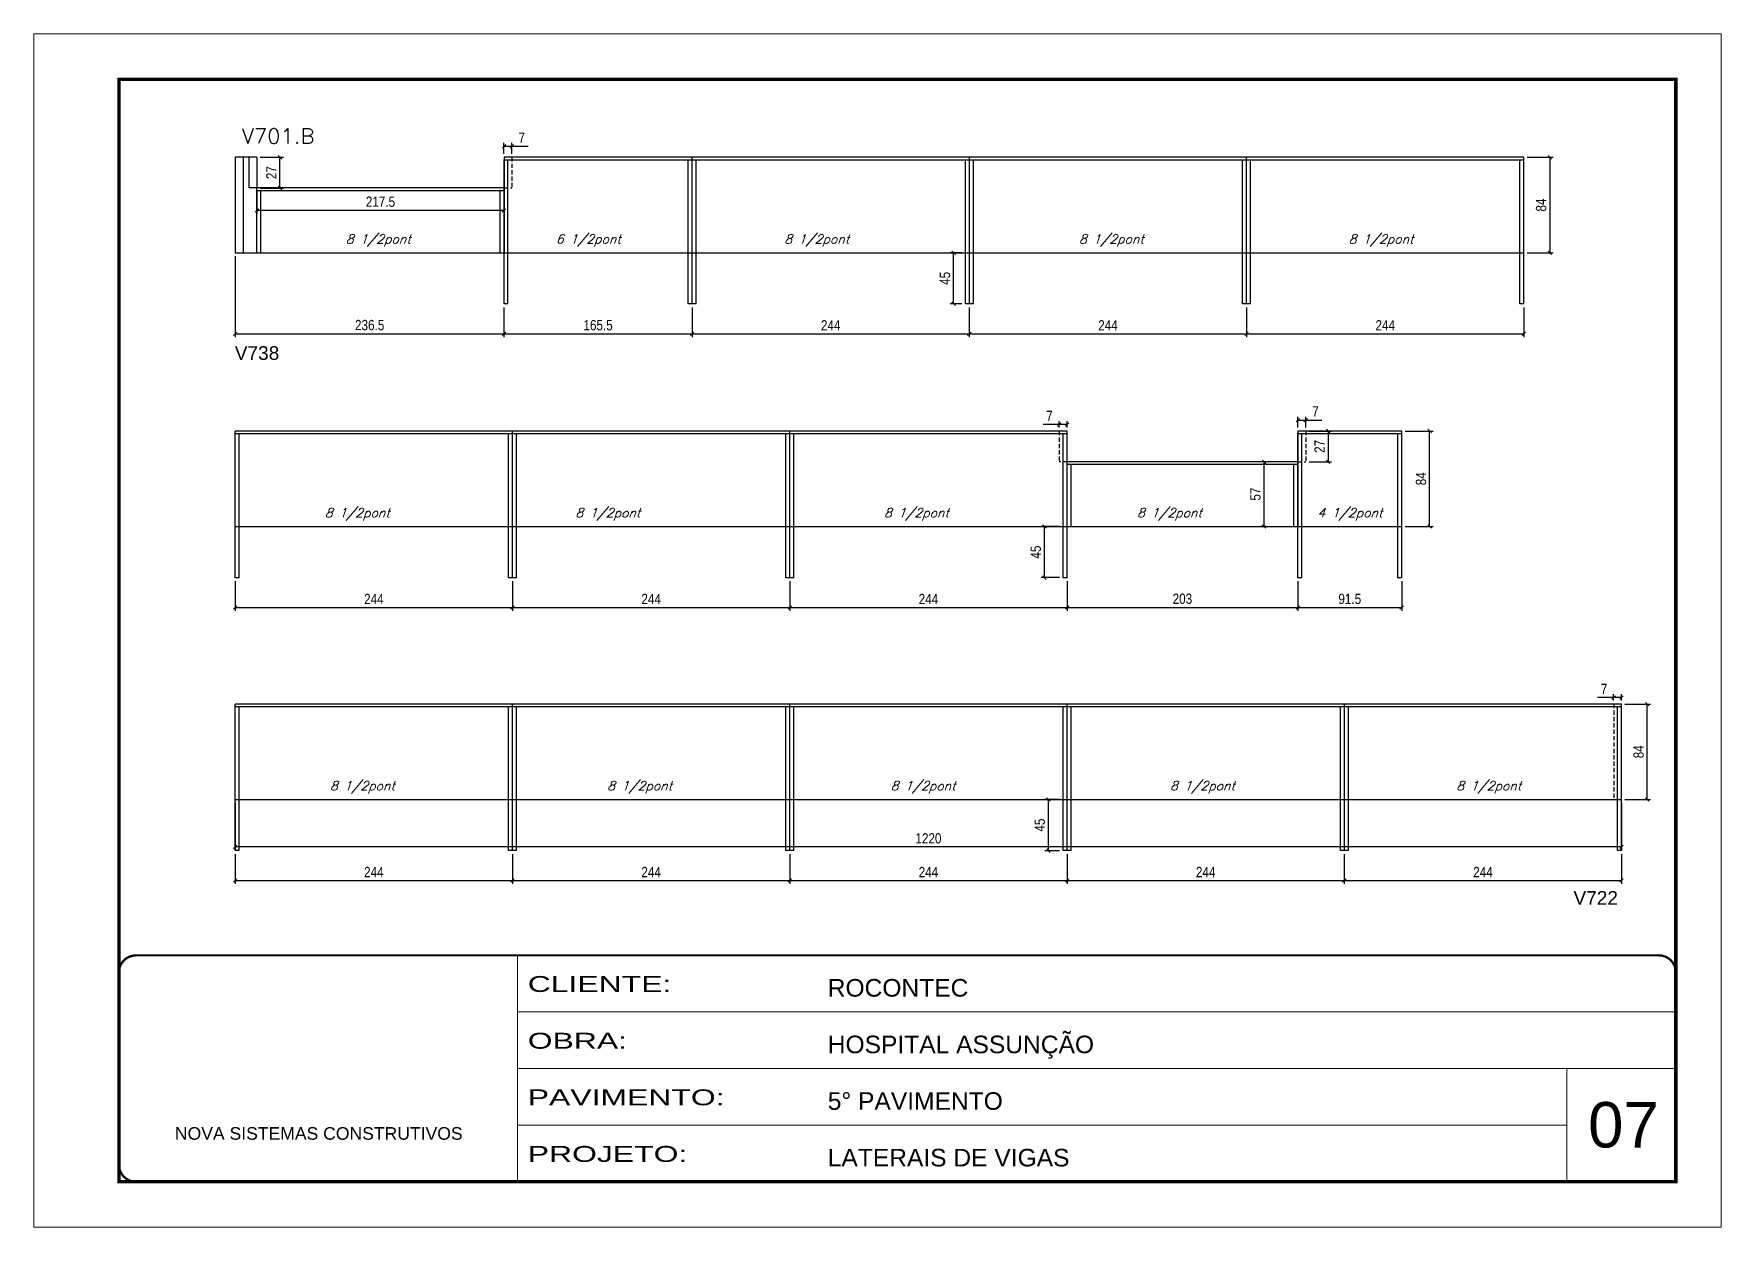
# Model space of a CAD drawing. Extents: x -20960 to -5926, y -2106 to 21915.
# Drawn here: x -9023 to -7538, y 19717 to 20767 of the extents above; entities that cross this region are included whole.
import ezdxf

# ---------------------------------------------------------------- set-up
doc = ezdxf.new("R2010")
doc.units = 0
for name, pattern in [('CONTINUO', [0]), ('DASHED', [0.75, 0.5, -0.25]), ('HIDDEN', [0.375, 0.25, -0.125])]:
    doc.linetypes.add(name, pattern=pattern)
for name, color, linetype in [('5', 5, 'Continuous'), ('COTA', 241, 'Continuous'), ('Painéis', 200, 'Continuous'), ('SARR_2.2x7', 40, 'Continuous'), ('SARR_3.5x7', 81, 'Continuous'), ('texto', 7, 'Continuous')]:
    doc.layers.add(name, color=color, linetype=linetype)
for name, color, linetype, lineweight in [('CARIMBO', 255, 'Continuous', 9), ('Folhas', 255, 'Continuous', 9), ('SARRAFO DE PRESSAO', 251, 'DASHED', 9), ('Texto Seção', 7, 'Continuous', 15)]:
    doc.layers.add(name, color=color, linetype=linetype, lineweight=lineweight)
doc.styles.add('ARIAL', font='arial.ttf')
doc.styles.add('COTA TECNICA-50', font='techl___.ttf', dxfattribs={"height": 9})
doc.styles.add('REGUA-120', font='ROMANS.shx', dxfattribs={"height": 15})
doc.styles.add('Romans', font='romans.shx')
doc.styles.get("Standard").update_dxf_attribs({"font": 'arial.ttf'})
doc.styles.add('Tecnologia', font='')
doc.styles.get('Tecnologia').set_extended_font_data('Forgotten Futurist')
doc.dimstyles.new('COTA PAINEL-50', dxfattribs={"dimtxt": 9, "dimasz": 3, "dimexe": 3, "dimexo": 3, "dimgap": 3, "dimtad": 1, "dimdec": 1, "dimzin": 12, "dimdsep": 46, "dimtxsty": 'COTA TECNICA-50', "dimblk1": 'OBLIQUE', "dimblk2": 'OBLIQUE', "dimsah": 1, "dimcen": 0.9, "dimclrd": 4, "dimclre": 4, "dimclrt": 240, "dimadec": 1, "dimazin": 3, "dimtfac": 1, "dimtdec": 1, "dimtmove": 0, "dimatfit": 3, "dimfxl": 1, "dimtolj": 1, "dimtzin": 12, "dimarcsym": 0})

msp = doc.modelspace()

# ---------------------------------------------------------------- texts
at = {"layer": '5', "linetype": 'Continuous'}
for s, p in [('V738', (-8846.57, 20479.91)), ('V722', (-7668.53, 20000.59))]:
    msp.add_text(s, height=12, rotation=0.00004, dxfattribs=at).set_placement(p)
at = {"layer": 'CARIMBO', "style": 'ARIAL'}
msp.add_text('07', height=40, dxfattribs=at).set_placement((-7655.64, 19786.96))
at = {"layer": 'texto', "color": 2, "char_height": 8, "attachment_point": 5, "style": 'Romans'}
for s, insert in [('{\\Q19;\\C256;8 1/2pont}', (-8720.29, 20584.89)), ('{\\Q19;\\C256;6 1/2pont}', (-8535.47, 20584.89)), ('{\\Q19;\\C256;8 1/2pont}', (-8334.47, 20584.89)), ('{\\Q19;\\C256;8 1/2pont}', (-8075.18, 20584.89)), ('{\\Q19;\\C256;8 1/2pont}', (-7837.88, 20584.89)), ('{\\Q19;\\C256;8 1/2pont}', (-8738.77, 20344.07)), ('{\\Q19;\\C256;8 1/2pont}', (-8518.24, 20344.07)), ('{\\Q19;\\C256;8 1/2pont}', (-8246.72, 20344.07)), ('{\\Q19;\\C256;8 1/2pont}', (-8024.06, 20344.07)), ('{\\Q19;\\C256;4 1/2pont}', (-7865.23, 20344.07)), ('{\\Q19;\\C256;8 1/2pont}', (-8734.29, 20103.89)), ('{\\Q19;\\C256;8 1/2pont}', (-8490.31, 20103.89)), ('{\\Q19;\\C256;8 1/2pont}', (-8240.85, 20103.89)), ('{\\Q19;\\C256;8 1/2pont}', (-7994.99, 20103.89)), ('{\\Q19;\\C256;8 1/2pont}', (-7743.09, 20103.89))]:
    msp.add_mtext(s, dxfattribs=dict(at, insert=insert))
at = {"layer": 'Texto Seção', "style": 'REGUA-120', "width": 1.05}
msp.add_text('V701.B', height=13, dxfattribs=at).set_placement((-8840.34, 20670.34))

# ---------------------------------------------------------------- blocks, each defined once
blk = doc.blocks.new('9999999999')
at = {"color": 30, "linetype": 'CONTINUO'}
for p, q in [((98564.6, 34230.2), (98564.6, 34429.4)), ((98564.6, 34379.6), (99584, 34379.6)), ((98564.6, 34329.8), (99488, 34329.8)), ((99584, 34329.8), (99488, 34329.8)), ((99488, 34329.8), (99488, 34230.2)), ((98564.6, 34280), (99488, 34280))]:
    blk.add_line(p, q, dxfattribs=at)
at = {"color": 30, "linetype": 'CONTINUO', "const_width": 2}
blk.add_lwpolyline([(99584, 34230.2), (99584, 34414.4, 0.414214), (99569, 34429.4), (98229, 34429.4, 0.414214), (98214, 34414.4), (98214, 34245.2, 0.414214), (98229, 34230.2), (99584, 34230.2)], format="xyb", dxfattribs=at)
at = {"layer": 'Folhas'}
blk.add_lwpolyline([(98139, 34190.2), (99624, 34190.2), (99624, 35240.2), (98139, 35240.2)], close=True, dxfattribs=at)
at = {"layer": 'Folhas', "color": 30, "const_width": 3}
blk.add_lwpolyline([(98214, 34230.2), (99584, 34230.2), (99584, 35200.2), (98214, 35200.2)], close=True, dxfattribs=at)
at = {"color": 7, "linetype": 'Continuous', "ltscale": 5, "style": 'ARIAL'}
for s, height, p in [('ROCONTEC', 15.48, (98837.7, 34393.1)), ('HOSPITAL ASSUNÇÃO', 15.483, (98837.7, 34343.3)), ('5° PAVIMENTO', 15.483, (98837.7, 34293.5)), ('NOVA SISTEMAS CONSTRUTIVOS', 11.059, (98263.2, 34267.2)), ('LATERAIS DE VIGAS', 15.483, (98837.7, 34243.7))]:
    blk.add_text(s, height=height, dxfattribs=at).set_placement(p)
at = {"layer": 'Folhas', "color": 7, "style": 'Tecnologia', "width": 1.5}
for s, p in [('CLIENTE:', (98573.7, 34397.2)), ('OBRA:', (98573.7, 34347.3)), ('PAVIMENTO:', (98573.7, 34297.5)), ('PROJETO:', (98573.7, 34247.7))]:
    blk.add_text(s, height=14, dxfattribs=at).set_placement(p)
blk = doc.blocks.new('_Oblique')
at = {"color": 0, "linetype": 'ByBlock', "lineweight": -2}
blk.add_line((-0.5, -0.5), (0.5, 0.5), dxfattribs=at)
blk = doc.blocks.new('*D34')
at = {"layer": 'COTA', "color": 4, "lineweight": -2, "transparency": 16777216}
for p, q in [((-8609.7, 20661.1), (-8609.7, 20670.8)), ((-8609.7, 20667.8), (-8602.7, 20667.8)), ((-8602.7, 20661.1), (-8602.7, 20670.8)), ((-8602.7, 20667.8), (-8588.5, 20667.8))]:
    blk.add_line(p, q, dxfattribs=at)
at = {"layer": 'Defpoints', "color": 0, "transparency": 16777216}
for p in [(-8609.7, 20658.1), (-8602.7, 20667.8), (-8602.7, 20658.1)]:
    blk.add_point(p, dxfattribs=at)
at = {"layer": 'COTA', "color": 4, "lineweight": -2, "transparency": 16777216, "xscale": 3, "yscale": 3, "zscale": 3, "rotation": 180}
blk.add_blockref('_Oblique', (-8609.7, 20667.8), dxfattribs=at)
at = {"layer": 'COTA', "color": 4, "lineweight": -2, "transparency": 16777216, "xscale": 3, "yscale": 3, "zscale": 3}
blk.add_blockref('_Oblique', (-8602.7, 20667.8), dxfattribs=at)
at = {"layer": 'COTA', "color": 240, "transparency": 16777216, "insert": (-8594.1, 20675.3), "char_height": 9, "attachment_point": 5, "style": 'COTA TECNICA-50'}
blk.add_mtext('\\A1;7', dxfattribs=at)
blk = doc.blocks.new('*D35')
at = {"layer": 'COTA', "color": 4, "lineweight": -2, "transparency": 16777216}
for p, q in [((-8846.2, 20571.1), (-8846.2, 20499.8)), ((-8609.7, 20526.1), (-8609.7, 20499.8)), ((-8846.2, 20502.8), (-8609.7, 20502.8))]:
    blk.add_line(p, q, dxfattribs=at)
at = {"layer": 'Defpoints', "color": 0, "transparency": 16777216}
for p in [(-8846.2, 20574.1), (-8609.7, 20529.1), (-8609.7, 20502.8)]:
    blk.add_point(p, dxfattribs=at)
at = {"layer": 'COTA', "color": 4, "lineweight": -2, "transparency": 16777216, "xscale": 3, "yscale": 3, "zscale": 3, "rotation": 180}
blk.add_blockref('_Oblique', (-8846.2, 20502.8), dxfattribs=at)
at = {"layer": 'COTA', "color": 4, "lineweight": -2, "transparency": 16777216, "xscale": 3, "yscale": 3, "zscale": 3}
blk.add_blockref('_Oblique', (-8609.7, 20502.8), dxfattribs=at)
at = {"layer": 'COTA', "color": 240, "transparency": 16777216, "insert": (-8727.9, 20510.5), "char_height": 9, "attachment_point": 5, "style": 'COTA TECNICA-50'}
blk.add_mtext('\\A1;236.5', dxfattribs=at)
blk = doc.blocks.new('*D36')
at = {"layer": 'COTA', "color": 4, "lineweight": -2, "transparency": 16777216}
for p, q in [((-8609.7, 20526.1), (-8609.7, 20499.8)), ((-8444.2, 20526.1), (-8444.2, 20499.8)), ((-8609.7, 20502.8), (-8444.2, 20502.8))]:
    blk.add_line(p, q, dxfattribs=at)
at = {"layer": 'Defpoints', "color": 0, "transparency": 16777216}
for p in [(-8609.7, 20529.1), (-8444.2, 20529.1), (-8444.2, 20502.8)]:
    blk.add_point(p, dxfattribs=at)
at = {"layer": 'COTA', "color": 4, "lineweight": -2, "transparency": 16777216, "xscale": 3, "yscale": 3, "zscale": 3, "rotation": 180}
blk.add_blockref('_Oblique', (-8609.7, 20502.8), dxfattribs=at)
at = {"layer": 'COTA', "color": 4, "lineweight": -2, "transparency": 16777216, "xscale": 3, "yscale": 3, "zscale": 3}
blk.add_blockref('_Oblique', (-8444.2, 20502.8), dxfattribs=at)
at = {"layer": 'COTA', "color": 240, "transparency": 16777216, "insert": (-8526.9, 20510.4), "char_height": 9, "attachment_point": 5, "style": 'COTA TECNICA-50'}
blk.add_mtext('\\A1;165.5', dxfattribs=at)
blk = doc.blocks.new('*D37')
at = {"layer": 'COTA', "color": 4, "lineweight": -2, "transparency": 16777216}
for p, q in [((-8444.2, 20526.1), (-8444.2, 20499.8)), ((-8200.2, 20526.1), (-8200.2, 20499.8)), ((-8444.2, 20502.8), (-8200.2, 20502.8))]:
    blk.add_line(p, q, dxfattribs=at)
at = {"layer": 'Defpoints', "color": 0, "transparency": 16777216}
for p in [(-8444.2, 20529.1), (-8200.2, 20529.1), (-8200.2, 20502.8)]:
    blk.add_point(p, dxfattribs=at)
at = {"layer": 'COTA', "color": 4, "lineweight": -2, "transparency": 16777216, "xscale": 3, "yscale": 3, "zscale": 3, "rotation": 180}
blk.add_blockref('_Oblique', (-8444.2, 20502.8), dxfattribs=at)
at = {"layer": 'COTA', "color": 4, "lineweight": -2, "transparency": 16777216, "xscale": 3, "yscale": 3, "zscale": 3}
blk.add_blockref('_Oblique', (-8200.2, 20502.8), dxfattribs=at)
at = {"layer": 'COTA', "color": 240, "transparency": 16777216, "insert": (-8322.2, 20510.3), "char_height": 9, "attachment_point": 5, "style": 'COTA TECNICA-50'}
blk.add_mtext('\\A1;244', dxfattribs=at)
blk = doc.blocks.new('*D38')
at = {"layer": 'COTA', "color": 4, "lineweight": -2, "transparency": 16777216}
for p, q in [((-8200.2, 20526.1), (-8200.2, 20499.8)), ((-7956.2, 20526.1), (-7956.2, 20499.8)), ((-8200.2, 20502.8), (-7956.2, 20502.8))]:
    blk.add_line(p, q, dxfattribs=at)
at = {"layer": 'Defpoints', "color": 0, "transparency": 16777216}
for p in [(-8200.2, 20529.1), (-7956.2, 20529.1), (-7956.2, 20502.8)]:
    blk.add_point(p, dxfattribs=at)
at = {"layer": 'COTA', "color": 4, "lineweight": -2, "transparency": 16777216, "xscale": 3, "yscale": 3, "zscale": 3, "rotation": 180}
blk.add_blockref('_Oblique', (-8200.2, 20502.8), dxfattribs=at)
at = {"layer": 'COTA', "color": 4, "lineweight": -2, "transparency": 16777216, "xscale": 3, "yscale": 3, "zscale": 3}
blk.add_blockref('_Oblique', (-7956.2, 20502.8), dxfattribs=at)
at = {"layer": 'COTA', "color": 240, "transparency": 16777216, "insert": (-8078.2, 20510.3), "char_height": 9, "attachment_point": 5, "style": 'COTA TECNICA-50'}
blk.add_mtext('\\A1;244', dxfattribs=at)
blk = doc.blocks.new('*D39')
at = {"layer": 'COTA', "color": 4, "lineweight": -2, "transparency": 16777216}
for p, q in [((-7956.2, 20526.1), (-7956.2, 20499.8)), ((-7712.2, 20526.1), (-7712.2, 20499.8)), ((-7956.2, 20502.8), (-7712.2, 20502.8))]:
    blk.add_line(p, q, dxfattribs=at)
at = {"layer": 'Defpoints', "color": 0, "transparency": 16777216}
for p in [(-7956.2, 20529.1), (-7712.2, 20529.1), (-7712.2, 20502.8)]:
    blk.add_point(p, dxfattribs=at)
at = {"layer": 'COTA', "color": 4, "lineweight": -2, "transparency": 16777216, "xscale": 3, "yscale": 3, "zscale": 3, "rotation": 180}
blk.add_blockref('_Oblique', (-7956.2, 20502.8), dxfattribs=at)
at = {"layer": 'COTA', "color": 4, "lineweight": -2, "transparency": 16777216, "xscale": 3, "yscale": 3, "zscale": 3}
blk.add_blockref('_Oblique', (-7712.2, 20502.8), dxfattribs=at)
at = {"layer": 'COTA', "color": 240, "transparency": 16777216, "insert": (-7834.2, 20510.3), "char_height": 9, "attachment_point": 5, "style": 'COTA TECNICA-50'}
blk.add_mtext('\\A1;244', dxfattribs=at)
blk = doc.blocks.new('*D40')
at = {"layer": 'COTA', "color": 4, "lineweight": -2, "transparency": 16777216}
for p, q in [((-8121.2, 20423), (-8135.3, 20423)), ((-8121.2, 20420.3), (-8121.2, 20426)), ((-8114.2, 20423), (-8121.2, 20423)), ((-8114.2, 20420.3), (-8114.2, 20426))]:
    blk.add_line(p, q, dxfattribs=at)
at = {"layer": 'Defpoints', "color": 0, "transparency": 16777216}
for p in [(-8121.2, 20423), (-8121.2, 20417.3), (-8114.2, 20417.3)]:
    blk.add_point(p, dxfattribs=at)
at = {"layer": 'COTA', "color": 4, "lineweight": -2, "transparency": 16777216, "xscale": 3, "yscale": 3, "zscale": 3, "rotation": 180}
blk.add_blockref('_Oblique', (-8121.2, 20423), dxfattribs=at)
at = {"layer": 'COTA', "color": 4, "lineweight": -2, "transparency": 16777216, "xscale": 3, "yscale": 3, "zscale": 3}
blk.add_blockref('_Oblique', (-8114.2, 20423), dxfattribs=at)
at = {"layer": 'COTA', "color": 240, "transparency": 16777216, "insert": (-8129.7, 20430.6), "char_height": 9, "attachment_point": 5, "style": 'COTA TECNICA-50'}
blk.add_mtext('\\A1;7', dxfattribs=at)
blk = doc.blocks.new('*D41')
at = {"layer": 'COTA', "color": 4, "lineweight": -2, "transparency": 16777216}
for p, q in [((-7911.2, 20420.3), (-7911.2, 20429.9)), ((-7911.2, 20426.9), (-7904.2, 20426.9)), ((-7904.2, 20420.3), (-7904.2, 20429.9)), ((-7904.2, 20426.9), (-7890, 20426.9))]:
    blk.add_line(p, q, dxfattribs=at)
at = {"layer": 'Defpoints', "color": 0, "transparency": 16777216}
for p in [(-7904.2, 20426.9), (-7911.2, 20417.3), (-7904.2, 20417.3)]:
    blk.add_point(p, dxfattribs=at)
at = {"layer": 'COTA', "color": 4, "lineweight": -2, "transparency": 16777216, "xscale": 3, "yscale": 3, "zscale": 3, "rotation": 180}
blk.add_blockref('_Oblique', (-7911.2, 20426.9), dxfattribs=at)
at = {"layer": 'COTA', "color": 4, "lineweight": -2, "transparency": 16777216, "xscale": 3, "yscale": 3, "zscale": 3}
blk.add_blockref('_Oblique', (-7904.2, 20426.9), dxfattribs=at)
at = {"layer": 'COTA', "color": 240, "transparency": 16777216, "insert": (-7895.6, 20434.5), "char_height": 9, "attachment_point": 5, "style": 'COTA TECNICA-50'}
blk.add_mtext('\\A1;7', dxfattribs=at)
blk = doc.blocks.new('*D42')
at = {"layer": 'COTA', "color": 4, "lineweight": -2, "transparency": 16777216}
for p, q in [((-8846.2, 20285.3), (-8846.2, 20259)), ((-8602.2, 20285.3), (-8602.2, 20259)), ((-8846.2, 20262), (-8602.2, 20262))]:
    blk.add_line(p, q, dxfattribs=at)
at = {"layer": 'Defpoints', "color": 0, "transparency": 16777216}
for p in [(-8846.2, 20288.3), (-8602.2, 20288.3), (-8602.2, 20262)]:
    blk.add_point(p, dxfattribs=at)
at = {"layer": 'COTA', "color": 4, "lineweight": -2, "transparency": 16777216, "xscale": 3, "yscale": 3, "zscale": 3, "rotation": 180}
blk.add_blockref('_Oblique', (-8846.2, 20262), dxfattribs=at)
at = {"layer": 'COTA', "color": 4, "lineweight": -2, "transparency": 16777216, "xscale": 3, "yscale": 3, "zscale": 3}
blk.add_blockref('_Oblique', (-8602.2, 20262), dxfattribs=at)
at = {"layer": 'COTA', "color": 240, "transparency": 16777216, "insert": (-8724.2, 20269.5), "char_height": 9, "attachment_point": 5, "style": 'COTA TECNICA-50'}
blk.add_mtext('\\A1;244', dxfattribs=at)
blk = doc.blocks.new('*D43')
at = {"layer": 'COTA', "color": 4, "lineweight": -2, "transparency": 16777216}
for p, q in [((-8602.2, 20285.3), (-8602.2, 20259)), ((-8358.2, 20285.3), (-8358.2, 20259)), ((-8602.2, 20262), (-8358.2, 20262))]:
    blk.add_line(p, q, dxfattribs=at)
at = {"layer": 'Defpoints', "color": 0, "transparency": 16777216}
for p in [(-8602.2, 20288.3), (-8358.2, 20288.3), (-8358.2, 20262)]:
    blk.add_point(p, dxfattribs=at)
at = {"layer": 'COTA', "color": 4, "lineweight": -2, "transparency": 16777216, "xscale": 3, "yscale": 3, "zscale": 3, "rotation": 180}
blk.add_blockref('_Oblique', (-8602.2, 20262), dxfattribs=at)
at = {"layer": 'COTA', "color": 4, "lineweight": -2, "transparency": 16777216, "xscale": 3, "yscale": 3, "zscale": 3}
blk.add_blockref('_Oblique', (-8358.2, 20262), dxfattribs=at)
at = {"layer": 'COTA', "color": 240, "transparency": 16777216, "insert": (-8480.2, 20269.5), "char_height": 9, "attachment_point": 5, "style": 'COTA TECNICA-50'}
blk.add_mtext('\\A1;244', dxfattribs=at)
blk = doc.blocks.new('*D44')
at = {"layer": 'COTA', "color": 4, "lineweight": -2, "transparency": 16777216}
for p, q in [((-8358.2, 20285.3), (-8358.2, 20259)), ((-8114.2, 20285.3), (-8114.2, 20259)), ((-8358.2, 20262), (-8114.2, 20262))]:
    blk.add_line(p, q, dxfattribs=at)
at = {"layer": 'Defpoints', "color": 0, "transparency": 16777216}
for p in [(-8358.2, 20288.3), (-8114.2, 20288.3), (-8114.2, 20262)]:
    blk.add_point(p, dxfattribs=at)
at = {"layer": 'COTA', "color": 4, "lineweight": -2, "transparency": 16777216, "xscale": 3, "yscale": 3, "zscale": 3, "rotation": 180}
blk.add_blockref('_Oblique', (-8358.2, 20262), dxfattribs=at)
at = {"layer": 'COTA', "color": 4, "lineweight": -2, "transparency": 16777216, "xscale": 3, "yscale": 3, "zscale": 3}
blk.add_blockref('_Oblique', (-8114.2, 20262), dxfattribs=at)
at = {"layer": 'COTA', "color": 240, "transparency": 16777216, "insert": (-8236.2, 20269.5), "char_height": 9, "attachment_point": 5, "style": 'COTA TECNICA-50'}
blk.add_mtext('\\A1;244', dxfattribs=at)
blk = doc.blocks.new('*D57')
at = {"layer": 'COTA', "color": 4, "lineweight": -2, "transparency": 16777216}
for p, q in [((-8114.2, 20285.3), (-8114.2, 20259)), ((-7911.2, 20285.3), (-7911.2, 20259)), ((-8114.2, 20262), (-7911.2, 20262))]:
    blk.add_line(p, q, dxfattribs=at)
at = {"layer": 'Defpoints', "color": 0, "transparency": 16777216}
for p in [(-8114.2, 20288.3), (-7911.2, 20288.3), (-7911.2, 20262)]:
    blk.add_point(p, dxfattribs=at)
at = {"layer": 'COTA', "color": 4, "lineweight": -2, "transparency": 16777216, "xscale": 3, "yscale": 3, "zscale": 3, "rotation": 180}
blk.add_blockref('_Oblique', (-8114.2, 20262), dxfattribs=at)
at = {"layer": 'COTA', "color": 4, "lineweight": -2, "transparency": 16777216, "xscale": 3, "yscale": 3, "zscale": 3}
blk.add_blockref('_Oblique', (-7911.2, 20262), dxfattribs=at)
at = {"layer": 'COTA', "color": 240, "transparency": 16777216, "insert": (-8012.7, 20269.7), "char_height": 9, "attachment_point": 5, "style": 'COTA TECNICA-50'}
blk.add_mtext('\\A1;203', dxfattribs=at)
blk = doc.blocks.new('*D58')
at = {"layer": 'COTA', "color": 4, "lineweight": -2, "transparency": 16777216}
for p, q in [((-7911.2, 20285.3), (-7911.2, 20259)), ((-7819.7, 20285.3), (-7819.7, 20259)), ((-7911.2, 20262), (-7819.7, 20262))]:
    blk.add_line(p, q, dxfattribs=at)
at = {"layer": 'Defpoints', "color": 0, "transparency": 16777216}
for p in [(-7911.2, 20288.3), (-7819.7, 20288.3), (-7819.7, 20262)]:
    blk.add_point(p, dxfattribs=at)
at = {"layer": 'COTA', "color": 4, "lineweight": -2, "transparency": 16777216, "xscale": 3, "yscale": 3, "zscale": 3, "rotation": 180}
blk.add_blockref('_Oblique', (-7911.2, 20262), dxfattribs=at)
at = {"layer": 'COTA', "color": 4, "lineweight": -2, "transparency": 16777216, "xscale": 3, "yscale": 3, "zscale": 3}
blk.add_blockref('_Oblique', (-7819.7, 20262), dxfattribs=at)
at = {"layer": 'COTA', "color": 240, "transparency": 16777216, "insert": (-7865.4, 20269.6), "char_height": 9, "attachment_point": 5, "style": 'COTA TECNICA-50'}
blk.add_mtext('\\A1;91.5', dxfattribs=at)
blk = doc.blocks.new('*D51')
at = {"layer": 'COTA', "color": 4, "lineweight": -2, "transparency": 16777216}
for p, q in [((-7633.2, 20182.9), (-7647.3, 20182.9)), ((-7633.2, 20180.1), (-7633.2, 20185.9)), ((-7626.2, 20182.9), (-7633.2, 20182.9)), ((-7626.2, 20180.1), (-7626.2, 20185.9))]:
    blk.add_line(p, q, dxfattribs=at)
at = {"layer": 'Defpoints', "color": 0, "transparency": 16777216}
for p in [(-7633.2, 20182.9), (-7633.2, 20177.1), (-7626.2, 20177.1)]:
    blk.add_point(p, dxfattribs=at)
at = {"layer": 'COTA', "color": 4, "lineweight": -2, "transparency": 16777216, "xscale": 3, "yscale": 3, "zscale": 3, "rotation": 180}
blk.add_blockref('_Oblique', (-7633.2, 20182.9), dxfattribs=at)
at = {"layer": 'COTA', "color": 4, "lineweight": -2, "transparency": 16777216, "xscale": 3, "yscale": 3, "zscale": 3}
blk.add_blockref('_Oblique', (-7626.2, 20182.9), dxfattribs=at)
at = {"layer": 'COTA', "color": 240, "transparency": 16777216, "insert": (-7641.7, 20190.4), "char_height": 9, "attachment_point": 5, "style": 'COTA TECNICA-50'}
blk.add_mtext('\\A1;7', dxfattribs=at)
blk = doc.blocks.new('*D52')
at = {"layer": 'COTA', "color": 4, "lineweight": -2, "transparency": 16777216}
for p, q in [((-8846.2, 20045.1), (-8846.2, 20018.8)), ((-8602.2, 20045.1), (-8602.2, 20018.8)), ((-8846.2, 20021.8), (-8602.2, 20021.8))]:
    blk.add_line(p, q, dxfattribs=at)
at = {"layer": 'Defpoints', "color": 0, "transparency": 16777216}
for p in [(-8846.2, 20048.1), (-8602.2, 20048.1), (-8602.2, 20021.8)]:
    blk.add_point(p, dxfattribs=at)
at = {"layer": 'COTA', "color": 4, "lineweight": -2, "transparency": 16777216, "xscale": 3, "yscale": 3, "zscale": 3, "rotation": 180}
blk.add_blockref('_Oblique', (-8846.2, 20021.8), dxfattribs=at)
at = {"layer": 'COTA', "color": 4, "lineweight": -2, "transparency": 16777216, "xscale": 3, "yscale": 3, "zscale": 3}
blk.add_blockref('_Oblique', (-8602.2, 20021.8), dxfattribs=at)
at = {"layer": 'COTA', "color": 240, "transparency": 16777216, "insert": (-8724.2, 20029.3), "char_height": 9, "attachment_point": 5, "style": 'COTA TECNICA-50'}
blk.add_mtext('\\A1;244', dxfattribs=at)
blk = doc.blocks.new('*D53')
at = {"layer": 'COTA', "color": 4, "lineweight": -2, "transparency": 16777216}
for p, q in [((-8602.2, 20045.1), (-8602.2, 20018.8)), ((-8358.2, 20045.1), (-8358.2, 20018.8)), ((-8602.2, 20021.8), (-8358.2, 20021.8))]:
    blk.add_line(p, q, dxfattribs=at)
at = {"layer": 'Defpoints', "color": 0, "transparency": 16777216}
for p in [(-8602.2, 20048.1), (-8358.2, 20048.1), (-8358.2, 20021.8)]:
    blk.add_point(p, dxfattribs=at)
at = {"layer": 'COTA', "color": 4, "lineweight": -2, "transparency": 16777216, "xscale": 3, "yscale": 3, "zscale": 3, "rotation": 180}
blk.add_blockref('_Oblique', (-8602.2, 20021.8), dxfattribs=at)
at = {"layer": 'COTA', "color": 4, "lineweight": -2, "transparency": 16777216, "xscale": 3, "yscale": 3, "zscale": 3}
blk.add_blockref('_Oblique', (-8358.2, 20021.8), dxfattribs=at)
at = {"layer": 'COTA', "color": 240, "transparency": 16777216, "insert": (-8480.2, 20029.3), "char_height": 9, "attachment_point": 5, "style": 'COTA TECNICA-50'}
blk.add_mtext('\\A1;244', dxfattribs=at)
blk = doc.blocks.new('*D54')
at = {"layer": 'COTA', "color": 4, "lineweight": -2, "transparency": 16777216}
for p, q in [((-8358.2, 20045.1), (-8358.2, 20018.8)), ((-8114.2, 20045.1), (-8114.2, 20018.8)), ((-8358.2, 20021.8), (-8114.2, 20021.8))]:
    blk.add_line(p, q, dxfattribs=at)
at = {"layer": 'Defpoints', "color": 0, "transparency": 16777216}
for p in [(-8358.2, 20048.1), (-8114.2, 20048.1), (-8114.2, 20021.8)]:
    blk.add_point(p, dxfattribs=at)
at = {"layer": 'COTA', "color": 4, "lineweight": -2, "transparency": 16777216, "xscale": 3, "yscale": 3, "zscale": 3, "rotation": 180}
blk.add_blockref('_Oblique', (-8358.2, 20021.8), dxfattribs=at)
at = {"layer": 'COTA', "color": 4, "lineweight": -2, "transparency": 16777216, "xscale": 3, "yscale": 3, "zscale": 3}
blk.add_blockref('_Oblique', (-8114.2, 20021.8), dxfattribs=at)
at = {"layer": 'COTA', "color": 240, "transparency": 16777216, "insert": (-8236.2, 20029.3), "char_height": 9, "attachment_point": 5, "style": 'COTA TECNICA-50'}
blk.add_mtext('\\A1;244', dxfattribs=at)
blk = doc.blocks.new('*D55')
at = {"layer": 'COTA', "color": 4, "lineweight": -2, "transparency": 16777216}
for p, q in [((-8114.2, 20045.1), (-8114.2, 20018.8)), ((-7870.2, 20045.1), (-7870.2, 20018.8)), ((-8114.2, 20021.8), (-7870.2, 20021.8))]:
    blk.add_line(p, q, dxfattribs=at)
at = {"layer": 'Defpoints', "color": 0, "transparency": 16777216}
for p in [(-8114.2, 20048.1), (-7870.2, 20048.1), (-7870.2, 20021.8)]:
    blk.add_point(p, dxfattribs=at)
at = {"layer": 'COTA', "color": 4, "lineweight": -2, "transparency": 16777216, "xscale": 3, "yscale": 3, "zscale": 3, "rotation": 180}
blk.add_blockref('_Oblique', (-8114.2, 20021.8), dxfattribs=at)
at = {"layer": 'COTA', "color": 4, "lineweight": -2, "transparency": 16777216, "xscale": 3, "yscale": 3, "zscale": 3}
blk.add_blockref('_Oblique', (-7870.2, 20021.8), dxfattribs=at)
at = {"layer": 'COTA', "color": 240, "transparency": 16777216, "insert": (-7992.2, 20029.3), "char_height": 9, "attachment_point": 5, "style": 'COTA TECNICA-50'}
blk.add_mtext('\\A1;244', dxfattribs=at)
blk = doc.blocks.new('*D56')
at = {"layer": 'COTA', "color": 4, "lineweight": -2, "transparency": 16777216}
for p, q in [((-7870.2, 20045.1), (-7870.2, 20018.8)), ((-7626.2, 20045.1), (-7626.2, 20018.8)), ((-7870.2, 20021.8), (-7626.2, 20021.8))]:
    blk.add_line(p, q, dxfattribs=at)
at = {"layer": 'Defpoints', "color": 0, "transparency": 16777216}
for p in [(-7870.2, 20048.1), (-7626.2, 20048.1), (-7626.2, 20021.8)]:
    blk.add_point(p, dxfattribs=at)
at = {"layer": 'COTA', "color": 4, "lineweight": -2, "transparency": 16777216, "xscale": 3, "yscale": 3, "zscale": 3, "rotation": 180}
blk.add_blockref('_Oblique', (-7870.2, 20021.8), dxfattribs=at)
at = {"layer": 'COTA', "color": 4, "lineweight": -2, "transparency": 16777216, "xscale": 3, "yscale": 3, "zscale": 3}
blk.add_blockref('_Oblique', (-7626.2, 20021.8), dxfattribs=at)
at = {"layer": 'COTA', "color": 240, "transparency": 16777216, "insert": (-7748.2, 20029.3), "char_height": 9, "attachment_point": 5, "style": 'COTA TECNICA-50'}
blk.add_mtext('\\A1;244', dxfattribs=at)
blk = doc.blocks.new('*D45')
at = {"layer": 'COTA', "color": 4, "lineweight": -2, "transparency": 16777216}
for p, q in [((-7623.2, 20177.1), (-7600.7, 20177.1)), ((-7603.7, 20093.1), (-7603.7, 20177.1)), ((-7623.2, 20093.1), (-7600.7, 20093.1))]:
    blk.add_line(p, q, dxfattribs=at)
at = {"layer": 'Defpoints', "color": 0, "transparency": 16777216}
for p in [(-7626.2, 20177.1), (-7603.7, 20177.1), (-7626.2, 20093.1)]:
    blk.add_point(p, dxfattribs=at)
at = {"layer": 'COTA', "color": 4, "lineweight": -2, "transparency": 16777216, "xscale": 3, "yscale": 3, "zscale": 3}
for p, rotation in [((-7603.7, 20177.1), 90), ((-7603.7, 20093.1), 270)]:
    blk.add_blockref('_Oblique', p, dxfattribs=dict(at, rotation=rotation))
at = {"layer": 'COTA', "color": 240, "transparency": 16777216, "insert": (-7611.2, 20135.1), "char_height": 9, "attachment_point": 5, "rotation": 90, "style": 'COTA TECNICA-50'}
blk.add_mtext('\\A1;84', dxfattribs=at)
blk = doc.blocks.new('*D46')
at = {"layer": 'COTA', "color": 4, "lineweight": -2, "transparency": 16777216}
for p, q in [((-7816.7, 20417.3), (-7792.1, 20417.3)), ((-7795.1, 20333.3), (-7795.1, 20417.3)), ((-7816.7, 20333.3), (-7792.1, 20333.3))]:
    blk.add_line(p, q, dxfattribs=at)
at = {"layer": 'Defpoints', "color": 0, "transparency": 16777216}
for p in [(-7819.7, 20417.3), (-7795.1, 20417.3), (-7819.7, 20333.3)]:
    blk.add_point(p, dxfattribs=at)
at = {"layer": 'COTA', "color": 4, "lineweight": -2, "transparency": 16777216, "xscale": 3, "yscale": 3, "zscale": 3}
for p, rotation in [((-7795.1, 20417.3), 90), ((-7795.1, 20333.3), 270)]:
    blk.add_blockref('_Oblique', p, dxfattribs=dict(at, rotation=rotation))
at = {"layer": 'COTA', "color": 240, "transparency": 16777216, "insert": (-7802.7, 20375.3), "char_height": 9, "attachment_point": 5, "rotation": 90, "style": 'COTA TECNICA-50'}
blk.add_mtext('\\A1;84', dxfattribs=at)
blk = doc.blocks.new('*D47')
at = {"layer": 'COTA', "color": 4, "lineweight": -2, "transparency": 16777216}
for p, q in [((-7709.2, 20658.1), (-7686.4, 20658.1)), ((-7689.4, 20658.1), (-7689.4, 20574.1)), ((-7709.2, 20574.1), (-7686.4, 20574.1))]:
    blk.add_line(p, q, dxfattribs=at)
at = {"layer": 'Defpoints', "color": 0, "transparency": 16777216}
for p in [(-7712.2, 20658.1), (-7712.2, 20574.1), (-7689.4, 20574.1)]:
    blk.add_point(p, dxfattribs=at)
at = {"layer": 'COTA', "color": 4, "lineweight": -2, "transparency": 16777216, "xscale": 3, "yscale": 3, "zscale": 3}
for p, rotation in [((-7689.4, 20658.1), 90), ((-7689.4, 20574.1), 270)]:
    blk.add_blockref('_Oblique', p, dxfattribs=dict(at, rotation=rotation))
at = {"layer": 'COTA', "color": 240, "transparency": 16777216, "insert": (-7697, 20616.1), "char_height": 9, "attachment_point": 5, "rotation": 90, "style": 'COTA TECNICA-50'}
blk.add_mtext('\\A1;84', dxfattribs=at)
blk = doc.blocks.new('*D48')
at = {"layer": 'COTA', "color": 4, "lineweight": -2, "transparency": 16777216}
for p, q in [((-7901.2, 20417.3), (-7881.5, 20417.3)), ((-7884.5, 20417.3), (-7884.5, 20390.3)), ((-7901.2, 20390.3), (-7881.5, 20390.3))]:
    blk.add_line(p, q, dxfattribs=at)
at = {"layer": 'Defpoints', "color": 0, "transparency": 16777216}
for p in [(-7904.2, 20417.3), (-7904.2, 20390.3), (-7884.5, 20390.3)]:
    blk.add_point(p, dxfattribs=at)
at = {"layer": 'COTA', "color": 4, "lineweight": -2, "transparency": 16777216, "xscale": 3, "yscale": 3, "zscale": 3}
for p, rotation in [((-7884.5, 20417.3), 90), ((-7884.5, 20390.3), 270)]:
    blk.add_blockref('_Oblique', p, dxfattribs=dict(at, rotation=rotation))
at = {"layer": 'COTA', "color": 240, "transparency": 16777216, "insert": (-7892, 20403.8), "char_height": 9, "attachment_point": 5, "rotation": 90, "style": 'COTA TECNICA-50'}
blk.add_mtext('\\A1;27', dxfattribs=at)
blk = doc.blocks.new('*D49')
at = {"layer": 'COTA', "color": 4, "lineweight": -2, "transparency": 16777216}
for p, q in [((-7938.7, 20390.3), (-7943.8, 20390.3)), ((-7940.8, 20333.3), (-7940.8, 20390.3)), ((-7938.7, 20333.3), (-7943.8, 20333.3))]:
    blk.add_line(p, q, dxfattribs=at)
at = {"layer": 'Defpoints', "color": 0, "transparency": 16777216}
for p in [(-7940.8, 20390.3), (-7935.7, 20390.3), (-7935.7, 20333.3)]:
    blk.add_point(p, dxfattribs=at)
at = {"layer": 'COTA', "color": 4, "lineweight": -2, "transparency": 16777216, "xscale": 3, "yscale": 3, "zscale": 3}
for p, rotation in [((-7940.8, 20390.3), 90), ((-7940.8, 20333.3), 270)]:
    blk.add_blockref('_Oblique', p, dxfattribs=dict(at, rotation=rotation))
at = {"layer": 'COTA', "color": 240, "transparency": 16777216, "insert": (-7948.4, 20361.8), "char_height": 9, "attachment_point": 5, "rotation": 90, "style": 'COTA TECNICA-50'}
blk.add_mtext('\\A1;57', dxfattribs=at)
blk = doc.blocks.new('*D50')
at = {"layer": 'COTA', "color": 4, "lineweight": -2, "transparency": 16777216}
for p, q in [((-8824.2, 20658.1), (-8803.8, 20658.1)), ((-8806.8, 20631.1), (-8806.8, 20658.1)), ((-8824.2, 20631.1), (-8803.8, 20631.1))]:
    blk.add_line(p, q, dxfattribs=at)
at = {"layer": 'Defpoints', "color": 0, "transparency": 16777216}
for p in [(-8827.2, 20658.1), (-8806.8, 20658.1), (-8827.2, 20631.1)]:
    blk.add_point(p, dxfattribs=at)
at = {"layer": 'COTA', "color": 4, "lineweight": -2, "transparency": 16777216, "xscale": 3, "yscale": 3, "zscale": 3}
for p, rotation in [((-8806.8, 20658.1), 90), ((-8806.8, 20631.1), 270)]:
    blk.add_blockref('_Oblique', p, dxfattribs=dict(at, rotation=rotation))
at = {"layer": 'COTA', "color": 240, "transparency": 16777216, "insert": (-8814.4, 20644.6), "char_height": 9, "attachment_point": 5, "rotation": 90, "style": 'COTA TECNICA-50'}
blk.add_mtext('\\A1;27', dxfattribs=at)
blk = doc.blocks.new('*D31')
at = {"layer": 'COTA', "color": 4, "lineweight": -2, "transparency": 16777216}
for p, q in [((-8827.2, 20628.1), (-8827.2, 20608.4)), ((-8609.7, 20628.1), (-8609.7, 20608.4)), ((-8609.7, 20611.4), (-8827.2, 20611.4))]:
    blk.add_line(p, q, dxfattribs=at)
at = {"layer": 'Defpoints', "color": 0, "transparency": 16777216}
for p in [(-8827.2, 20631.1), (-8609.7, 20631.1), (-8827.2, 20611.4)]:
    blk.add_point(p, dxfattribs=at)
at = {"layer": 'COTA', "color": 4, "lineweight": -2, "transparency": 16777216, "xscale": 3, "yscale": 3, "zscale": 3, "rotation": 180}
blk.add_blockref('_Oblique', (-8827.2, 20611.4), dxfattribs=at)
at = {"layer": 'COTA', "color": 4, "lineweight": -2, "transparency": 16777216, "xscale": 3, "yscale": 3, "zscale": 3}
blk.add_blockref('_Oblique', (-8609.7, 20611.4), dxfattribs=at)
at = {"layer": 'COTA', "color": 240, "transparency": 16777216, "insert": (-8718.4, 20619), "char_height": 9, "attachment_point": 5, "style": 'COTA TECNICA-50'}
blk.add_mtext('\\A1;217.5', dxfattribs=at)
blk = doc.blocks.new('*D27')
at = {"layer": 'COTA', "color": 4, "lineweight": -2, "transparency": 16777216}
for p, q in [((-8120.7, 20093.1), (-8133.6, 20093.1)), ((-8130.6, 20048.1), (-8130.6, 20093.1)), ((-8120.7, 20048.1), (-8133.6, 20048.1))]:
    blk.add_line(p, q, dxfattribs=at)
at = {"layer": 'Defpoints', "color": 0, "transparency": 16777216}
for p in [(-8130.6, 20093.1), (-8117.7, 20093.1), (-8117.7, 20048.1)]:
    blk.add_point(p, dxfattribs=at)
at = {"layer": 'COTA', "color": 4, "lineweight": -2, "transparency": 16777216, "xscale": 3, "yscale": 3, "zscale": 3}
for p, rotation in [((-8130.6, 20093.1), 90), ((-8130.6, 20048.1), 270)]:
    blk.add_blockref('_Oblique', p, dxfattribs=dict(at, rotation=rotation))
at = {"layer": 'COTA', "color": 240, "transparency": 16777216, "insert": (-8138.2, 20070.6), "char_height": 9, "attachment_point": 5, "rotation": 90, "style": 'COTA TECNICA-50'}
blk.add_mtext('\\A1;45', dxfattribs=at)
blk = doc.blocks.new('*D28')
at = {"layer": 'COTA', "color": 4, "lineweight": -2, "transparency": 16777216}
for p, q in [((-8120.7, 20333.3), (-8137.1, 20333.3)), ((-8134.1, 20288.3), (-8134.1, 20333.3)), ((-8120.7, 20288.3), (-8137.1, 20288.3))]:
    blk.add_line(p, q, dxfattribs=at)
at = {"layer": 'Defpoints', "color": 0, "transparency": 16777216}
for p in [(-8134.1, 20333.3), (-8117.7, 20333.3), (-8117.7, 20288.3)]:
    blk.add_point(p, dxfattribs=at)
at = {"layer": 'COTA', "color": 4, "lineweight": -2, "transparency": 16777216, "xscale": 3, "yscale": 3, "zscale": 3}
for p, rotation in [((-8134.1, 20333.3), 90), ((-8134.1, 20288.3), 270)]:
    blk.add_blockref('_Oblique', p, dxfattribs=dict(at, rotation=rotation))
at = {"layer": 'COTA', "color": 240, "transparency": 16777216, "insert": (-8141.7, 20310.8), "char_height": 9, "attachment_point": 5, "rotation": 90, "style": 'COTA TECNICA-50'}
blk.add_mtext('\\A1;45', dxfattribs=at)
blk = doc.blocks.new('*D29')
at = {"layer": 'COTA', "color": 4, "lineweight": -2, "transparency": 16777216}
for p, q in [((-8206.7, 20574.1), (-8217, 20574.1)), ((-8214, 20529.1), (-8214, 20574.1)), ((-8206.7, 20529.1), (-8217, 20529.1))]:
    blk.add_line(p, q, dxfattribs=at)
at = {"layer": 'Defpoints', "color": 0, "transparency": 16777216}
for p in [(-8214, 20574.1), (-8203.7, 20574.1), (-8203.7, 20529.1)]:
    blk.add_point(p, dxfattribs=at)
at = {"layer": 'COTA', "color": 4, "lineweight": -2, "transparency": 16777216, "xscale": 3, "yscale": 3, "zscale": 3}
for p, rotation in [((-8214, 20574.1), 90), ((-8214, 20529.1), 270)]:
    blk.add_blockref('_Oblique', p, dxfattribs=dict(at, rotation=rotation))
at = {"layer": 'COTA', "color": 240, "transparency": 16777216, "insert": (-8221.6, 20551.6), "char_height": 9, "attachment_point": 5, "rotation": 90, "style": 'COTA TECNICA-50'}
blk.add_mtext('\\A1;45', dxfattribs=at)
blk = doc.blocks.new('*D1736')
at = {"layer": 'Defpoints', "color": 0, "transparency": 16777216}
for p in [(-8846.2, 20093.1), (-7626.2, 20093.1), (-8846.2, 20051.4)]:
    blk.add_point(p, dxfattribs=at)
at = {"layer": 'Painéis', "color": 4, "lineweight": -2, "transparency": 16777216}
for p, q in [((-8846.2, 20090.1), (-8846.2, 20048.4)), ((-7626.2, 20090.1), (-7626.2, 20048.4)), ((-7626.2, 20051.4), (-8846.2, 20051.4))]:
    blk.add_line(p, q, dxfattribs=at)
at = {"layer": 'Painéis', "color": 4, "lineweight": -2, "transparency": 16777216, "xscale": 3, "yscale": 3, "zscale": 3, "rotation": 180}
blk.add_blockref('_Oblique', (-8846.2, 20051.4), dxfattribs=at)
at = {"layer": 'Painéis', "color": 4, "lineweight": -2, "transparency": 16777216, "xscale": 3, "yscale": 3, "zscale": 3}
blk.add_blockref('_Oblique', (-7626.2, 20051.4), dxfattribs=at)
at = {"layer": 'Painéis', "color": 240, "transparency": 16777216, "insert": (-8236.2, 20058.9), "char_height": 9, "attachment_point": 5, "style": 'COTA TECNICA-50'}
blk.add_mtext('\\A1;1220', dxfattribs=at)

# ---------------------------------------------------------------- dimensions: what is measured, and where the dimension line sits
at = {"layer": 'COTA'}
for base, p1, p2, picture, middle in [((-8602.66, 20667.76), (-8609.66, 20658.12), (-8602.66, 20658.12), '*D34', (-8594.08, 20675.33)), ((-8827.16, 20611.4), (-8609.66, 20631.12), (-8827.16, 20631.12), '*D31', (-8718.41, 20619)), ((-8609.66, 20502.78), (-8846.16, 20574.12), (-8609.66, 20529.12), '*D35', (-8727.91, 20510.48)), ((-8121.16, 20423.03), (-8114.16, 20417.29), (-8121.16, 20417.29), '*D40', (-8129.74, 20430.59)), ((-7904.16, 20426.94), (-7911.16, 20417.29), (-7904.16, 20417.29), '*D41', (-7895.58, 20434.5)), ((-7633.16, 20182.85), (-7626.16, 20177.12), (-7633.16, 20177.12), '*D51', (-7641.74, 20190.42))]:
    dim = msp.add_linear_dim(base=base, p1=p1, p2=p2, dimstyle='COTA PAINEL-50', dxfattribs=at)
    dim.commit()
    dim.dimension.update_dxf_attribs({"geometry": picture, "text_midpoint": middle})
for base, p1, p2, picture, middle in [((-8806.79, 20658.12), (-8827.16, 20631.12), (-8827.16, 20658.12), '*D50', (-8814.35, 20644.62)), ((-7689.37, 20574.12), (-7712.16, 20658.12), (-7712.16, 20574.12), '*D47', (-7696.96, 20616.12)), ((-8213.98, 20574.12), (-8203.66, 20529.12), (-8203.66, 20574.12), '*D29', (-8221.58, 20551.62)), ((-7884.46, 20390.29), (-7904.16, 20417.29), (-7904.16, 20390.29), '*D48', (-7892.03, 20403.79)), ((-7795.15, 20417.29), (-7819.66, 20333.29), (-7819.66, 20417.29), '*D46', (-7802.73, 20375.29)), ((-7940.85, 20390.29), (-7935.69, 20333.29), (-7935.69, 20390.29), '*D49', (-7948.45, 20361.79)), ((-8134.09, 20333.29), (-8117.66, 20288.29), (-8117.66, 20333.29), '*D28', (-8141.69, 20310.79)), ((-7603.66, 20177.12), (-7626.16, 20093.12), (-7626.16, 20177.12), '*D45', (-7611.24, 20135.12)), ((-8130.59, 20093.12), (-8117.66, 20048.12), (-8117.66, 20093.12), '*D27', (-8138.19, 20070.62))]:
    dim = msp.add_linear_dim(base=base, p1=p1, p2=p2, angle=90, dimstyle='COTA PAINEL-50', dxfattribs=at)
    dim.commit()
    dim.dimension.update_dxf_attribs({"geometry": picture, "text_midpoint": middle})
for base, p1, p2, picture, middle in [((-8444.16, 20502.78), (-8609.66, 20529.12), (-8444.16, 20529.12), '*D36', (-8526.91, 20510.38)), ((-8200.16, 20502.78), (-8444.16, 20529.12), (-8200.16, 20529.12), '*D37', (-8322.16, 20510.35)), ((-7956.16, 20502.78), (-8200.16, 20529.12), (-7956.16, 20529.12), '*D38', (-8078.16, 20510.35)), ((-7712.16, 20502.78), (-7956.16, 20529.12), (-7712.16, 20529.12), '*D39', (-7834.16, 20510.35)), ((-8602.16, 20261.95), (-8846.16, 20288.29), (-8602.16, 20288.29), '*D42', (-8724.16, 20269.52)), ((-8358.16, 20261.95), (-8602.16, 20288.29), (-8358.16, 20288.29), '*D43', (-8480.16, 20269.52)), ((-8114.16, 20261.95), (-8358.16, 20288.29), (-8114.16, 20288.29), '*D44', (-8236.16, 20269.52)), ((-7911.16, 20261.95), (-8114.16, 20288.29), (-7911.16, 20288.29), '*D57', (-8012.66, 20269.65)), ((-7819.66, 20261.95), (-7911.16, 20288.29), (-7819.66, 20288.29), '*D58', (-7865.41, 20269.58)), ((-8602.16, 20021.78), (-8846.16, 20048.12), (-8602.16, 20048.12), '*D52', (-8724.16, 20029.35)), ((-8358.16, 20021.78), (-8602.16, 20048.12), (-8358.16, 20048.12), '*D53', (-8480.16, 20029.35)), ((-8114.16, 20021.78), (-8358.16, 20048.12), (-8114.16, 20048.12), '*D54', (-8236.16, 20029.35)), ((-7870.16, 20021.78), (-8114.16, 20048.12), (-7870.16, 20048.12), '*D55', (-7992.16, 20029.35)), ((-7626.16, 20021.78), (-7870.16, 20048.12), (-7626.16, 20048.12), '*D56', (-7748.16, 20029.35))]:
    dim = msp.add_linear_dim(base=base, p1=p1, p2=p2, dimstyle='COTA PAINEL-50', override={"dimtmove": 1}, dxfattribs=at)
    dim.commit()
    dim.dimension.update_dxf_attribs({"geometry": picture, "text_midpoint": middle})
at = {"layer": 'Painéis'}
dim = msp.add_linear_dim(base=(-8846.16, 20051.35), p1=(-7626.16, 20093.12), p2=(-8846.16, 20093.12), dimstyle='COTA PAINEL-50', dxfattribs=at)
dim.commit()
dim.dimension.update_dxf_attribs({"geometry": '*D1736', "text_midpoint": (-8236.16, 20058.94)})

# ---------------------------------------------------------------- linework, layer by layer
at = {"layer": 'Painéis'}
for p, q in [((-8827.16, 20658.12), (-8846.16, 20658.12)), ((-8846.16, 20658.12), (-8846.16, 20574.12)), ((-8827.16, 20658.12), (-8827.16, 20631.12)), ((-7712.16, 20658.12), (-8609.66, 20658.12)), ((-8609.66, 20658.12), (-8609.66, 20574.12)), ((-8444.16, 20574.12), (-8444.16, 20658.12)), ((-8200.16, 20574.12), (-8200.16, 20658.12)), ((-7956.16, 20574.12), (-7956.16, 20658.12)), ((-7712.16, 20574.12), (-7712.16, 20658.12)), ((-8609.66, 20631.12), (-8827.16, 20631.12)), ((-8114.16, 20417.29), (-8846.16, 20417.29)), ((-8846.16, 20333.29), (-8846.16, 20417.29)), ((-8602.16, 20333.29), (-8602.16, 20417.29)), ((-8358.16, 20333.29), (-8358.16, 20417.29)), ((-8114.16, 20333.29), (-8114.16, 20417.29)), ((-7819.66, 20417.29), (-7911.16, 20417.29)), ((-7911.16, 20417.29), (-7911.16, 20333.29)), ((-7819.66, 20333.29), (-7819.66, 20417.29)), ((-7911.16, 20333.29), (-7819.66, 20333.29)), ((-7626.16, 20177.12), (-8846.16, 20177.12)), ((-8846.16, 20093.12), (-8846.16, 20177.12)), ((-8602.16, 20093.12), (-8602.16, 20177.12)), ((-8358.16, 20093.12), (-8358.16, 20177.12)), ((-8114.16, 20093.12), (-8114.16, 20177.12)), ((-7870.16, 20093.12), (-7870.16, 20177.12)), ((-7626.16, 20093.12), (-7626.16, 20177.12)), ((-8846.16, 20093.12), (-7626.16, 20093.12))]:
    msp.add_line(p, q, dxfattribs=at)
for points in [[(-8846.16, 20574.12), (-8609.66, 20574.12), (-7712.16, 20574.12)], [(-7911.16, 20390.29), (-8114.16, 20390.29)], [(-8846.16, 20333.29), (-8114.16, 20333.29)], [(-8114.16, 20333.29), (-7911.16, 20333.29)]]:
    msp.add_lwpolyline(points, dxfattribs=at)
at = {"layer": 'SARR_2.2x7', "linetype": 'Continuous'}
for p, q in [((-8839.16, 20658.12), (-8839.16, 20574.12)), ((-8834.16, 20658.12), (-8834.16, 20631.12)), ((-8609.66, 20655.92), (-8444.16, 20655.92)), ((-8444.16, 20655.92), (-8200.16, 20655.92)), ((-8200.16, 20655.92), (-7956.16, 20655.92)), ((-7956.16, 20655.92), (-7712.16, 20655.92)), ((-8827.16, 20631.12), (-8834.16, 20631.12)), ((-8827.16, 20628.92), (-8609.66, 20628.92)), ((-8846.16, 20415.09), (-8602.16, 20415.09)), ((-8602.16, 20415.09), (-8358.16, 20415.09)), ((-8358.16, 20415.09), (-8114.16, 20415.09)), ((-7911.16, 20415.09), (-7819.66, 20415.09)), ((-8114.16, 20388.09), (-7911.16, 20388.09)), ((-8846.16, 20174.92), (-8602.16, 20174.92)), ((-8602.16, 20174.92), (-8358.16, 20174.92)), ((-8358.16, 20174.92), (-8114.16, 20174.92)), ((-8114.16, 20174.92), (-7870.16, 20174.92)), ((-7870.16, 20174.92), (-7626.16, 20174.92))]:
    msp.add_line(p, q, dxfattribs=at)
at = {"layer": 'SARR_2.2x7', "linetype": 'HIDDEN', "ltscale": 15}
for p, q in [((-8602.66, 20658.12), (-8602.66, 20631.12)), ((-8609.66, 20631.12), (-8602.66, 20631.12)), ((-8121.16, 20417.29), (-8121.16, 20390.29)), ((-7904.16, 20417.29), (-7904.16, 20390.29)), ((-8114.16, 20390.29), (-8121.16, 20390.29)), ((-7911.16, 20390.29), (-7904.16, 20390.29)), ((-7633.16, 20177.12), (-7633.16, 20093.12))]:
    msp.add_line(p, q, dxfattribs=at)
at = {"layer": 'SARR_3.5x7'}
for p, q in [((-8609.66, 20529.12), (-8609.66, 20655.92)), ((-8606.16, 20529.12), (-8606.16, 20655.92)), ((-8447.66, 20529.12), (-8447.66, 20655.92)), ((-8444.16, 20529.12), (-8444.16, 20655.92)), ((-8440.66, 20529.12), (-8440.66, 20655.92)), ((-8203.66, 20529.12), (-8203.66, 20655.92)), ((-8200.16, 20529.12), (-8200.16, 20655.92)), ((-8196.66, 20529.12), (-8196.66, 20655.92)), ((-7959.66, 20529.12), (-7959.66, 20655.92)), ((-7956.16, 20529.12), (-7956.16, 20655.92)), ((-7952.66, 20529.12), (-7952.66, 20655.92)), ((-7715.66, 20529.12), (-7715.66, 20655.92)), ((-7712.16, 20529.12), (-7712.16, 20655.92)), ((-8827.16, 20574.12), (-8827.16, 20631.12)), ((-8823.66, 20574.12), (-8823.66, 20628.92)), ((-8613.16, 20574.12), (-8613.16, 20628.92)), ((-8606.16, 20529.12), (-8609.66, 20529.12)), ((-8440.66, 20529.12), (-8447.66, 20529.12)), ((-8196.66, 20529.12), (-8203.66, 20529.12)), ((-7952.66, 20529.12), (-7959.66, 20529.12)), ((-7712.16, 20529.12), (-7715.66, 20529.12)), ((-8846.16, 20288.29), (-8846.16, 20415.09)), ((-8842.66, 20288.29), (-8842.66, 20415.09)), ((-8605.66, 20288.29), (-8605.66, 20415.09)), ((-8602.16, 20288.29), (-8602.16, 20415.09)), ((-8598.66, 20288.29), (-8598.66, 20415.09)), ((-8361.66, 20288.29), (-8361.66, 20415.09)), ((-8358.16, 20288.29), (-8358.16, 20415.09)), ((-8354.66, 20288.29), (-8354.66, 20415.09)), ((-8117.66, 20288.29), (-8117.66, 20415.09)), ((-8114.16, 20288.29), (-8114.16, 20415.09)), ((-7911.16, 20288.29), (-7911.16, 20415.09)), ((-7907.66, 20288.29), (-7907.66, 20415.09)), ((-7823.16, 20288.29), (-7823.16, 20415.09)), ((-7819.66, 20288.29), (-7819.66, 20415.09)), ((-8110.66, 20333.29), (-8110.66, 20388.09)), ((-7914.66, 20333.29), (-7914.66, 20388.09)), ((-8842.66, 20288.29), (-8846.16, 20288.29)), ((-8598.66, 20288.29), (-8605.66, 20288.29)), ((-8354.66, 20288.29), (-8361.66, 20288.29)), ((-8114.16, 20288.29), (-8117.66, 20288.29)), ((-7907.66, 20288.29), (-7911.16, 20288.29)), ((-7819.66, 20288.29), (-7823.16, 20288.29)), ((-8846.16, 20048.12), (-8846.16, 20174.92)), ((-8842.66, 20048.12), (-8842.66, 20174.92)), ((-8605.66, 20048.12), (-8605.66, 20174.92)), ((-8602.16, 20048.12), (-8602.16, 20174.92)), ((-8598.66, 20048.12), (-8598.66, 20174.92)), ((-8361.66, 20048.12), (-8361.66, 20174.92)), ((-8358.16, 20048.12), (-8358.16, 20174.92)), ((-8354.66, 20048.12), (-8354.66, 20174.92)), ((-8117.66, 20048.12), (-8117.66, 20174.92)), ((-8114.16, 20048.12), (-8114.16, 20174.92)), ((-8110.66, 20048.12), (-8110.66, 20174.92)), ((-7873.66, 20048.12), (-7873.66, 20174.92)), ((-7870.16, 20048.12), (-7870.16, 20174.92)), ((-7866.66, 20048.12), (-7866.66, 20174.92)), ((-7629.66, 20048.12), (-7629.66, 20174.92)), ((-7626.16, 20048.12), (-7626.16, 20174.92)), ((-8842.66, 20048.12), (-8846.16, 20048.12)), ((-8598.66, 20048.12), (-8605.66, 20048.12)), ((-8354.66, 20048.12), (-8361.66, 20048.12)), ((-8110.66, 20048.12), (-8117.66, 20048.12)), ((-7866.66, 20048.12), (-7873.66, 20048.12)), ((-7626.16, 20048.12), (-7629.66, 20048.12))]:
    msp.add_line(p, q, dxfattribs=at)

# ---------------------------------------------------------------- block references
at = {"layer": 'SARRAFO DE PRESSAO', "color": 6, "linetype": 'ByBlock'}
msp.add_blockref('9999999999', (-107162.48, -14473.39), dxfattribs=at)

msp.set_redraw_order([(e.dxf.handle, doc.entitydb.next_handle()) for e in msp.query("TEXT MTEXT ATTDEF DIMENSION ARC_DIMENSION")])  # texts and dimensions are drawn at this point

doc.saveas('drawing.dxf')
